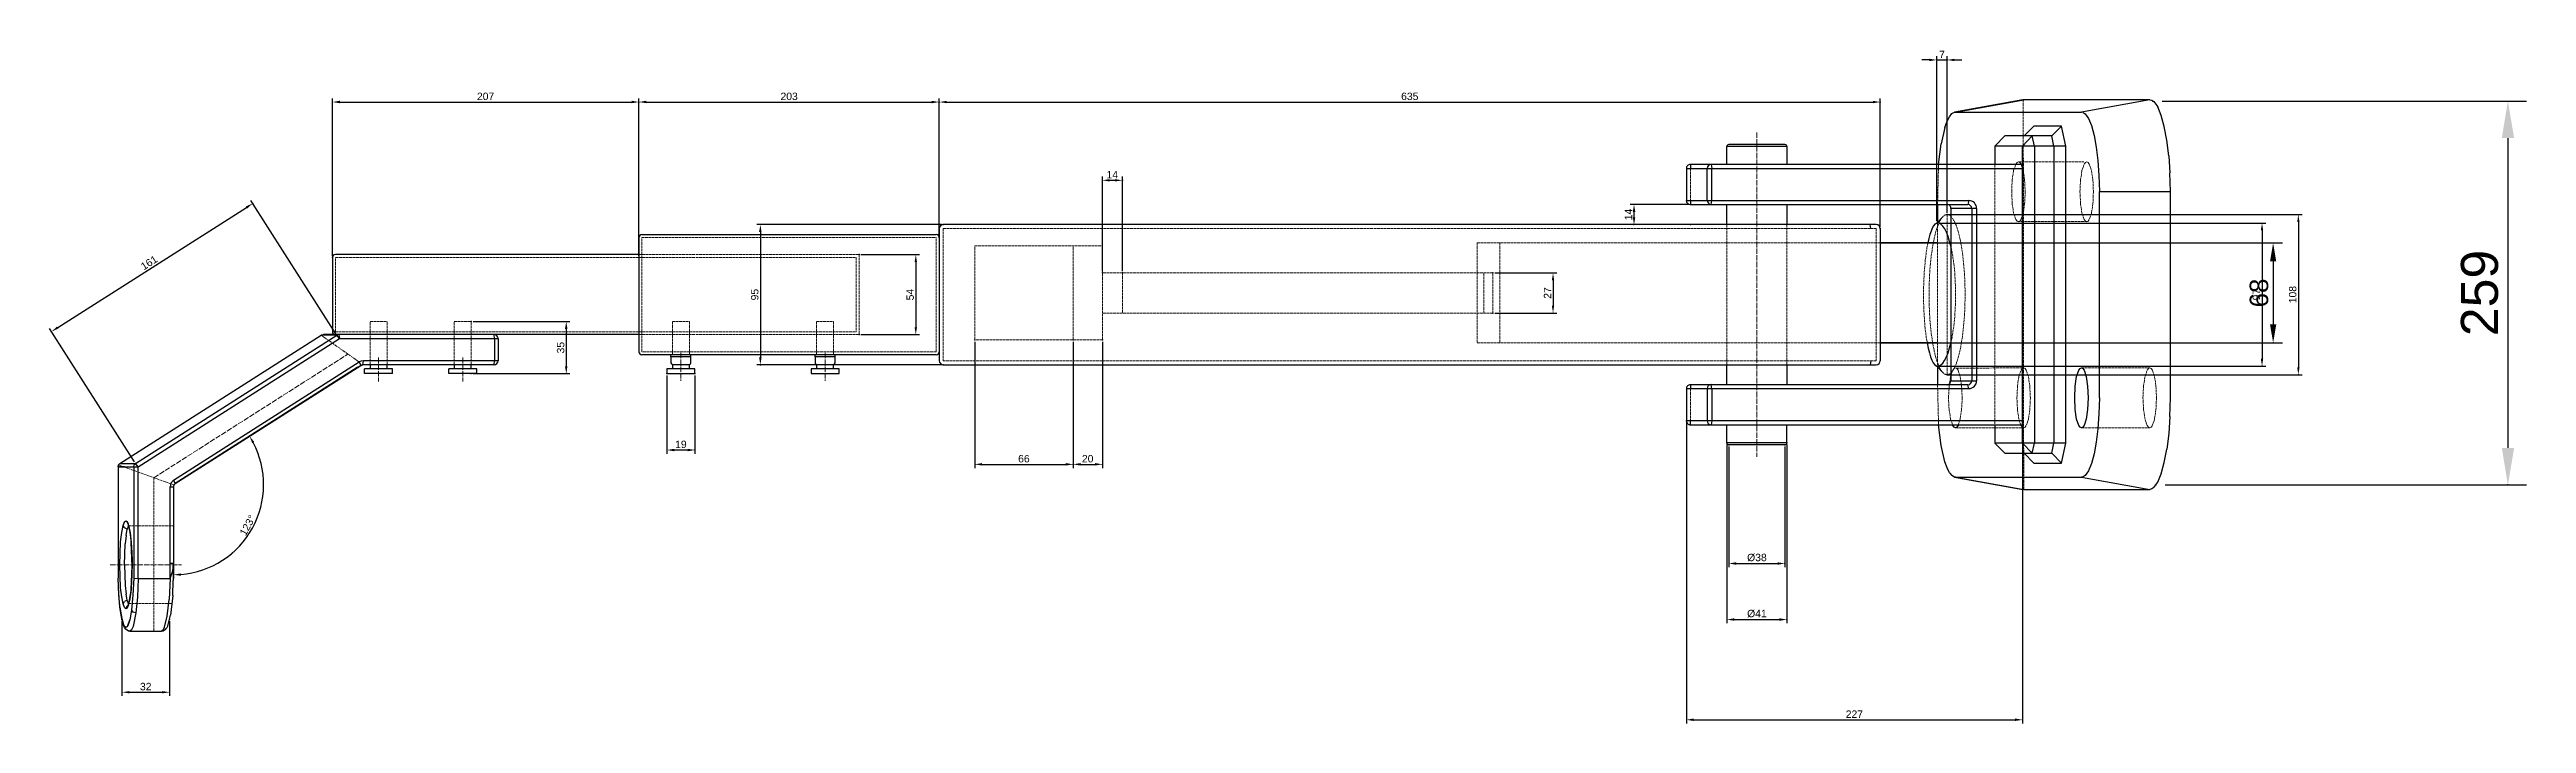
# Model space of a CAD drawing. Header units: millimetres. Extents: x -6198 to -2727, y 3560 to 4988.
# Drawn here: x -6198 to -4527, y 3560 to 4014 of the extents above; entities that cross this region are included whole.
import ezdxf

# ---------------------------------------------------------------- set-up
doc = ezdxf.new("R2010")
doc.units = ezdxf.units.MM
doc.header["$LTSCALE"] = 0.3
doc.linetypes.add('ACAD_ISO02W100', pattern=[15, 12, -3])
doc.linetypes.add('ACAD_ISO04W100', pattern=[30, 24, -3, 0, -3])
doc.layers.add('Ax', color=7, linetype='Continuous')
for name, color, linetype, lineweight in [('Cotas', 1, 'Continuous', 20), ('LCL', 7, 'Continuous', 25), ('LTCE', 7, 'ACAD_ISO02W100', 20), ('LTPE', 7, 'ACAD_ISO04W100', 20)]:
    doc.layers.add(name, color=color, linetype=linetype, lineweight=lineweight)
doc.styles.get("Standard").update_dxf_attribs({"font": 'arial.ttf'})
doc.dimstyles.new('ISO-25 Annotative', dxfattribs={"dimtxt": 2.5, "dimasz": 2.5, "dimexe": 1.25, "dimexo": 0.625, "dimtad": 1, "dimdec": 0, "dimtxsty": 'Standard', "dimcen": 2.5, "dimadec": 0, "dimazin": 0, "dimtfac": 1, "dimtdec": 0, "dimtmove": 0, "dimatfit": 3, "dimfxl": 1, "dimarcsym": 0})

# ---------------------------------------------------------------- blocks, each defined once
blk = doc.blocks.new('*D5')
at = {"layer": 'Ax', "color": 0, "ltscale": 0.5}
for p in [(-5800.3, 3979), (-6007, 3874.1), (-5800.3, 3874.1)]:
    blk.add_point(p, dxfattribs=at)
at = {"layer": 'Cotas', "color": 0, "lineweight": -2, "ltscale": 0.5}
for p, q in [((-6007, 3875.3), (-6007, 3981.5)), ((-6002, 3979), (-5805.3, 3979)), ((-5800.3, 3875.3), (-5800.3, 3981.5))]:
    blk.add_line(p, q, dxfattribs=at)
at = {"layer": 'Cotas', "color": 0, "ltscale": 0.5}
for points in [[(-6002, 3979.9), (-6002, 3978.2), (-6007, 3979)], [(-5805.3, 3979.9), (-5805.3, 3978.2), (-5800.3, 3979)]]:
    blk.add_solid(points, dxfattribs=at)
at = {"layer": 'Cotas', "color": 0, "ltscale": 0.5, "insert": (-5903.7, 3982.8), "char_height": 5, "attachment_point": 5}
blk.add_mtext('207', dxfattribs=at)
blk = doc.blocks.new('*D6')
at = {"layer": 'Ax', "color": 0, "ltscale": 0.5}
for p in [(-5597.8, 3979), (-5800.3, 3887.6), (-5597.8, 3887.6)]:
    blk.add_point(p, dxfattribs=at)
at = {"layer": 'Cotas', "color": 0, "lineweight": -2, "ltscale": 0.5}
for p, q in [((-5800.3, 3888.9), (-5800.3, 3981.5)), ((-5795.3, 3979), (-5602.8, 3979)), ((-5597.8, 3888.8), (-5597.8, 3981.5))]:
    blk.add_line(p, q, dxfattribs=at)
at = {"layer": 'Cotas', "color": 0, "ltscale": 0.5}
for points in [[(-5795.3, 3979.9), (-5795.3, 3978.2), (-5800.3, 3979)], [(-5602.8, 3979.8), (-5602.8, 3978.2), (-5597.8, 3979)]]:
    blk.add_solid(points, dxfattribs=at)
at = {"layer": 'Cotas', "color": 0, "ltscale": 0.5, "insert": (-5699, 3982.8), "char_height": 5, "attachment_point": 5, "rotation": 359.9893}
blk.add_mtext('203', dxfattribs=at)
blk = doc.blocks.new('*D19')
at = {"layer": 'Ax', "color": 0, "ltscale": 0.5}
for p in [(-5094, 3764), (-4867.3, 3764), (-4867.3, 3562.3)]:
    blk.add_point(p, dxfattribs=at)
at = {"layer": 'Cotas', "color": 0, "lineweight": -2, "ltscale": 0.5}
for p, q in [((-5094, 3762.8), (-5094, 3559.8)), ((-4867.3, 3762.8), (-4867.3, 3559.8)), ((-5089, 3562.3), (-4872.3, 3562.3))]:
    blk.add_line(p, q, dxfattribs=at)
at = {"layer": 'Cotas', "color": 0, "ltscale": 0.5}
for points in [[(-5089, 3563.2), (-5089, 3561.5), (-5094, 3562.3)], [(-4872.3, 3563.2), (-4872.3, 3561.5), (-4867.3, 3562.3)]]:
    blk.add_solid(points, dxfattribs=at)
at = {"layer": 'Cotas', "color": 0, "ltscale": 0.5, "insert": (-4980.7, 3566.1), "char_height": 5, "attachment_point": 5}
blk.add_mtext('227', dxfattribs=at)
blk = doc.blocks.new('*D20')
at = {"layer": 'Ax', "color": 0, "ltscale": 0.5}
for p in [(-4924.6, 3897.4), (-4925.1, 3800.8), (-4705.8, 3800.8)]:
    blk.add_point(p, dxfattribs=at)
at = {"layer": 'Cotas', "color": 0, "lineweight": -2, "ltscale": 0.5}
for p, q in [((-4923.4, 3897.4), (-4703.3, 3897.4)), ((-4705.8, 3892.4), (-4705.8, 3805.8)), ((-4923.8, 3800.8), (-4703.3, 3800.8))]:
    blk.add_line(p, q, dxfattribs=at)
at = {"layer": 'Cotas', "color": 0, "ltscale": 0.5}
for points in [[(-4706.6, 3892.4), (-4705, 3892.4), (-4705.8, 3897.4)], [(-4706.6, 3805.8), (-4705, 3805.8), (-4705.8, 3800.8)]]:
    blk.add_solid(points, dxfattribs=at)
at = {"layer": 'Cotas', "color": 0, "ltscale": 0.5, "insert": (-4709.6, 3849.1), "char_height": 5, "attachment_point": 5, "rotation": 90}
blk.add_mtext('97', dxfattribs=at)
blk = doc.blocks.new('*D21')
at = {"layer": 'Ax', "color": 0, "ltscale": 0.5}
for p in [(-4918.2, 3903.1), (-4918.2, 3795.1), (-4681.3, 3795.1)]:
    blk.add_point(p, dxfattribs=at)
at = {"layer": 'Cotas', "color": 0, "lineweight": -2, "ltscale": 0.5}
for p, q in [((-4917, 3903.1), (-4678.8, 3903.1)), ((-4681.3, 3898.1), (-4681.3, 3800.1)), ((-4917, 3795.1), (-4678.8, 3795.1))]:
    blk.add_line(p, q, dxfattribs=at)
at = {"layer": 'Cotas', "color": 0, "ltscale": 0.5}
for points in [[(-4682.1, 3898.1), (-4680.5, 3898.1), (-4681.3, 3903.1)], [(-4682.1, 3800.1), (-4680.5, 3800.1), (-4681.3, 3795.1)]]:
    blk.add_solid(points, dxfattribs=at)
at = {"layer": 'Cotas', "color": 0, "ltscale": 0.5, "insert": (-4685.1, 3849.1), "char_height": 5, "attachment_point": 5, "rotation": 90}
blk.add_mtext('108', dxfattribs=at)
blk = doc.blocks.new('*D24')
at = {"layer": 'Ax', "color": 0, "ltscale": 0.5}
for p in [(-5573.9, 3818.5), (-5507.5, 3818.5), (-5507.5, 3734.6)]:
    blk.add_point(p, dxfattribs=at)
at = {"layer": 'Cotas', "color": 0, "lineweight": -2, "ltscale": 0.5}
for p, q in [((-5573.9, 3817.3), (-5573.9, 3732.1)), ((-5507.5, 3817.3), (-5507.5, 3732.1)), ((-5568.9, 3734.6), (-5512.5, 3734.6))]:
    blk.add_line(p, q, dxfattribs=at)
at = {"layer": 'Cotas', "color": 0, "ltscale": 0.5}
for points in [[(-5568.9, 3735.5), (-5568.9, 3733.8), (-5573.9, 3734.6)], [(-5512.5, 3735.5), (-5512.5, 3733.8), (-5507.5, 3734.6)]]:
    blk.add_solid(points, dxfattribs=at)
at = {"layer": 'Cotas', "color": 0, "ltscale": 0.5, "insert": (-5540.7, 3738.4), "char_height": 5, "attachment_point": 5}
blk.add_mtext('66', dxfattribs=at)
blk = doc.blocks.new('*D25')
at = {"layer": 'Ax', "color": 0, "ltscale": 0.5}
for p in [(-5507.5, 3818.5), (-5487.8, 3818.5), (-5487.8, 3734.6)]:
    blk.add_point(p, dxfattribs=at)
at = {"layer": 'Cotas', "color": 0, "lineweight": -2, "ltscale": 0.5}
for p, q in [((-5507.5, 3817.3), (-5507.5, 3732.1)), ((-5487.8, 3817.3), (-5487.8, 3732.1)), ((-5502.5, 3734.6), (-5492.8, 3734.6))]:
    blk.add_line(p, q, dxfattribs=at)
at = {"layer": 'Cotas', "color": 0, "ltscale": 0.5}
for points in [[(-5502.5, 3735.5), (-5502.5, 3733.8), (-5507.5, 3734.6)], [(-5492.8, 3735.5), (-5492.8, 3733.8), (-5487.8, 3734.6)]]:
    blk.add_solid(points, dxfattribs=at)
at = {"layer": 'Cotas', "color": 0, "ltscale": 0.5, "insert": (-5497.7, 3738.4), "char_height": 5, "attachment_point": 5}
blk.add_mtext('20', dxfattribs=at)
blk = doc.blocks.new('*D26')
at = {"layer": 'Ax', "color": 0, "ltscale": 0.5}
for p in [(-5474.3, 3926.2), (-5487.8, 3863.7), (-5474.3, 3863.7)]:
    blk.add_point(p, dxfattribs=at)
at = {"layer": 'Cotas', "color": 0, "lineweight": -2, "ltscale": 0.5}
for p, q in [((-5487.8, 3865), (-5487.8, 3928.7)), ((-5482.8, 3926.2), (-5479.3, 3926.2)), ((-5474.3, 3865), (-5474.3, 3928.7))]:
    blk.add_line(p, q, dxfattribs=at)
at = {"layer": 'Cotas', "color": 0, "ltscale": 0.5}
for points in [[(-5482.8, 3927), (-5482.8, 3925.4), (-5487.8, 3926.2)], [(-5479.3, 3927), (-5479.3, 3925.4), (-5474.3, 3926.2)]]:
    blk.add_solid(points, dxfattribs=at)
at = {"layer": 'Cotas', "color": 0, "ltscale": 0.5, "insert": (-5481.1, 3930), "char_height": 5, "attachment_point": 5}
blk.add_mtext('14', dxfattribs=at)
blk = doc.blocks.new('*D27')
at = {"layer": 'Ax', "color": 0, "ltscale": 0.5}
for p in [(-5224.4, 3863.7), (-5224.4, 3836.7), (-5183.9, 3836.7)]:
    blk.add_point(p, dxfattribs=at)
at = {"layer": 'Cotas', "color": 0, "lineweight": -2, "ltscale": 0.5}
for p, q in [((-5223.2, 3863.7), (-5181.4, 3863.7)), ((-5183.9, 3858.7), (-5183.9, 3841.7)), ((-5223.2, 3836.7), (-5181.4, 3836.7))]:
    blk.add_line(p, q, dxfattribs=at)
at = {"layer": 'Cotas', "color": 0, "ltscale": 0.5}
for points in [[(-5184.7, 3858.7), (-5183.1, 3858.7), (-5183.9, 3863.7)], [(-5184.7, 3841.7), (-5183.1, 3841.7), (-5183.9, 3836.7)]]:
    blk.add_solid(points, dxfattribs=at)
at = {"layer": 'Cotas', "color": 0, "ltscale": 0.5, "insert": (-5187.6, 3850.2), "char_height": 5, "attachment_point": 5, "rotation": 90}
blk.add_mtext('27', dxfattribs=at)
blk = doc.blocks.new('*D28')
at = {"layer": 'Ax', "color": 0, "ltscale": 0.5}
for p in [(-5651.8, 3876.1), (-5651.8, 3822.1), (-5613.6, 3822.1)]:
    blk.add_point(p, dxfattribs=at)
at = {"layer": 'Cotas', "color": 0, "lineweight": -2, "ltscale": 0.5}
for p, q in [((-5650.6, 3876.1), (-5611.1, 3876.1)), ((-5613.6, 3871.1), (-5613.6, 3827.1)), ((-5650.6, 3822.1), (-5611.1, 3822.1))]:
    blk.add_line(p, q, dxfattribs=at)
at = {"layer": 'Cotas', "color": 0, "ltscale": 0.5}
for points in [[(-5614.4, 3871.1), (-5612.8, 3871.1), (-5613.6, 3876.1)], [(-5614.4, 3827.1), (-5612.8, 3827.1), (-5613.6, 3822.1)]]:
    blk.add_solid(points, dxfattribs=at)
at = {"layer": 'Cotas', "color": 0, "ltscale": 0.5, "insert": (-5617.4, 3849.1), "char_height": 5, "attachment_point": 5, "rotation": 90}
blk.add_mtext('54', dxfattribs=at)
blk = doc.blocks.new('*D31')
at = {"layer": 'Ax', "color": 0, "ltscale": 0.5}
for p in [(-4918.2, 4007.4), (-4925.1, 3897.4), (-4918.2, 3903.1)]:
    blk.add_point(p, dxfattribs=at)
at = {"layer": 'Cotas', "color": 0, "lineweight": -2, "ltscale": 0.5}
for p, q in [((-4925.1, 3898.6), (-4925.1, 4009.9)), ((-4918.2, 3904.3), (-4918.2, 4009.9)), ((-4930.1, 4007.4), (-4935.1, 4007.4)), ((-4925.1, 4007.4), (-4918.2, 4007.4)), ((-4913.2, 4007.4), (-4908.2, 4007.4))]:
    blk.add_line(p, q, dxfattribs=at)
at = {"layer": 'Cotas', "color": 0, "ltscale": 0.5}
for points in [[(-4930.1, 4008.2), (-4930.1, 4006.6), (-4925.1, 4007.4)], [(-4913.2, 4008.2), (-4913.2, 4006.6), (-4918.2, 4007.4)]]:
    blk.add_solid(points, dxfattribs=at)
at = {"layer": 'Cotas', "color": 0, "ltscale": 0.5, "insert": (-4921.6, 4011.1), "char_height": 5, "attachment_point": 5}
blk.add_mtext('7', dxfattribs=at)
blk = doc.blocks.new('*D34')
at = {"layer": 'Ax', "color": 0, "ltscale": 0.5}
for p in [(-5595.1, 3896.3), (-5718.4, 3801.8), (-5595.1, 3801.8)]:
    blk.add_point(p, dxfattribs=at)
at = {"layer": 'Cotas', "color": 0, "lineweight": -2, "ltscale": 0.5}
for p, q in [((-5596.3, 3896.3), (-5720.9, 3896.3)), ((-5718.4, 3891.3), (-5718.4, 3806.8)), ((-5596.3, 3801.8), (-5720.9, 3801.8))]:
    blk.add_line(p, q, dxfattribs=at)
at = {"layer": 'Cotas', "color": 0, "ltscale": 0.5}
for points in [[(-5719.3, 3891.3), (-5717.6, 3891.3), (-5718.4, 3896.3)], [(-5719.3, 3806.8), (-5717.6, 3806.8), (-5718.4, 3801.8)]]:
    blk.add_solid(points, dxfattribs=at)
at = {"layer": 'Cotas', "color": 0, "ltscale": 0.5, "insert": (-5722.2, 3849.1), "char_height": 5, "attachment_point": 5, "rotation": 90}
blk.add_mtext('95', dxfattribs=at)
blk = doc.blocks.new('*D35')
at = {"layer": 'Ax', "color": 0, "ltscale": 0.5}
for p in [(-4963.2, 3979), (-5597.8, 3893.7), (-4963.2, 3893.6)]:
    blk.add_point(p, dxfattribs=at)
at = {"layer": 'Cotas', "color": 0, "lineweight": -2, "ltscale": 0.5}
for p, q in [((-5597.8, 3895), (-5597.8, 3981.5)), ((-5592.8, 3979), (-4968.2, 3979)), ((-4963.2, 3894.9), (-4963.2, 3981.5))]:
    blk.add_line(p, q, dxfattribs=at)
at = {"layer": 'Cotas', "color": 0, "ltscale": 0.5}
for points in [[(-5592.8, 3979.8), (-5592.8, 3978.2), (-5597.8, 3979)], [(-4968.2, 3979.8), (-4968.2, 3978.2), (-4963.2, 3979)]]:
    blk.add_solid(points, dxfattribs=at)
at = {"layer": 'Cotas', "color": 0, "ltscale": 0.5, "insert": (-5280.5, 3982.8), "char_height": 5, "attachment_point": 5}
blk.add_mtext('635', dxfattribs=at)
blk = doc.blocks.new('*D36')
at = {"layer": 'Ax', "color": 0, "ltscale": 0.5}
for p in [(-5913.4, 3830.9), (-5913.4, 3795.8), (-5849.3, 3795.8)]:
    blk.add_point(p, dxfattribs=at)
at = {"layer": 'Cotas', "color": 0, "lineweight": -2, "ltscale": 0.5}
for p, q in [((-5912.2, 3830.9), (-5846.8, 3830.9)), ((-5849.3, 3825.9), (-5849.3, 3800.8)), ((-5912.2, 3795.8), (-5846.8, 3795.8))]:
    blk.add_line(p, q, dxfattribs=at)
at = {"layer": 'Cotas', "color": 0, "ltscale": 0.5}
for points in [[(-5850.2, 3825.9), (-5848.5, 3825.9), (-5849.3, 3830.9)], [(-5850.2, 3800.8), (-5848.5, 3800.8), (-5849.3, 3795.8)]]:
    blk.add_solid(points, dxfattribs=at)
at = {"layer": 'Cotas', "color": 0, "ltscale": 0.5, "insert": (-5853.1, 3813.3), "char_height": 5, "attachment_point": 5, "rotation": 90}
blk.add_mtext('35', dxfattribs=at)
blk = doc.blocks.new('*D37')
at = {"layer": 'Ax', "color": 0, "ltscale": 0.5}
for p in [(-5781.4, 3795.8), (-5762.5, 3795.8), (-5762.5, 3744.3)]:
    blk.add_point(p, dxfattribs=at)
at = {"layer": 'Cotas', "color": 0, "lineweight": -2, "ltscale": 0.5}
for p, q in [((-5781.4, 3794.5), (-5781.4, 3741.8)), ((-5762.5, 3794.5), (-5762.5, 3741.8)), ((-5776.4, 3744.3), (-5767.5, 3744.3))]:
    blk.add_line(p, q, dxfattribs=at)
at = {"layer": 'Cotas', "color": 0, "ltscale": 0.5}
for points in [[(-5776.4, 3745.1), (-5776.4, 3743.4), (-5781.4, 3744.3)], [(-5767.5, 3745.1), (-5767.5, 3743.4), (-5762.5, 3744.3)]]:
    blk.add_solid(points, dxfattribs=at)
at = {"layer": 'Cotas', "color": 0, "ltscale": 0.5, "insert": (-5772, 3748.1), "char_height": 5, "attachment_point": 5}
blk.add_mtext('19', dxfattribs=at)
blk = doc.blocks.new('*D40')
at = {"layer": 'Ax', "color": 0, "ltscale": 0.5}
for p in [(-6060.7, 3910.6), (-6004, 3821.7), (-6139.7, 3735.2)]:
    blk.add_point(p, dxfattribs=at)
at = {"layer": 'Cotas', "color": 0, "lineweight": -2, "ltscale": 0.5}
for p, q in [((-6004.7, 3822.7), (-6062.1, 3912.7)), ((-6192.2, 3826.9), (-6064.9, 3907.9)), ((-6140.4, 3736.3), (-6197.8, 3826.3))]:
    blk.add_line(p, q, dxfattribs=at)
at = {"layer": 'Cotas', "color": 0, "ltscale": 0.5}
for points in [[(-6065.4, 3908.6), (-6064.5, 3907.2), (-6060.7, 3910.6)], [(-6192.6, 3827.6), (-6191.8, 3826.2), (-6196.4, 3824.2)]]:
    blk.add_solid(points, dxfattribs=at)
at = {"layer": 'Cotas', "color": 0, "ltscale": 0.5, "insert": (-6130.6, 3870.6), "char_height": 5, "attachment_point": 5, "rotation": 32.5018}
blk.add_mtext('161', dxfattribs=at)
blk = doc.blocks.new('*D41')
at = {"layer": 'Ax', "color": 0, "ltscale": 0.5}
for p in [(-5987.9, 3801.4), (-6114.2, 3719.4), (-6113, 3721.7), (-6074.4, 3674.9), (-6114.2, 3667.8)]:
    blk.add_point(p, dxfattribs=at)
at = {"layer": 'Cotas', "color": 0, "lineweight": -2, "ltscale": 0.5}
blk.add_line((-6114.2, 3666.6), (-6114.2, 3657.6), dxfattribs=at)
blk.add_arc((-6114.2, 3720.9), 60.8, 274.7101, 27.7916, dxfattribs=at)
at = {"layer": 'Cotas', "color": 0, "ltscale": 0.5}
for points in [[(-6061.1, 3748.9), (-6059.7, 3749.7), (-6062.9, 3753.6)], [(-6109.2, 3659.5), (-6109.3, 3661.1), (-6114.2, 3660.1)]]:
    blk.add_solid(points, dxfattribs=at)
at = {"layer": 'Cotas', "color": 0, "ltscale": 0.5, "insert": (-6064.2, 3693.5), "char_height": 5, "attachment_point": 5, "rotation": 61.2509}
blk.add_mtext('123°', dxfattribs=at)
blk = doc.blocks.new('*D42')
at = {"layer": 'Ax', "color": 0, "ltscale": 0.5}
for p in [(-6148.9, 3630), (-6116.8, 3630.2), (-6116.8, 3580.9)]:
    blk.add_point(p, dxfattribs=at)
at = {"layer": 'Cotas', "color": 0, "lineweight": -2, "ltscale": 0.5}
for p, q in [((-6148.9, 3628.8), (-6148.9, 3578.4)), ((-6116.8, 3628.9), (-6116.8, 3578.4)), ((-6143.9, 3580.9), (-6121.8, 3580.9))]:
    blk.add_line(p, q, dxfattribs=at)
at = {"layer": 'Cotas', "color": 0, "ltscale": 0.5}
for points in [[(-6143.9, 3581.7), (-6143.9, 3580.1), (-6148.9, 3580.9)], [(-6121.8, 3581.7), (-6121.8, 3580.1), (-6116.8, 3580.9)]]:
    blk.add_solid(points, dxfattribs=at)
at = {"layer": 'Cotas', "color": 0, "ltscale": 0.5, "insert": (-6132.9, 3584.7), "char_height": 5, "attachment_point": 5}
blk.add_mtext('32', dxfattribs=at)
blk = doc.blocks.new('*D43')
at = {"layer": 'Ax', "color": 0, "ltscale": 0.5}
for p in [(-5091.3, 3909.9), (-5129.3, 3896.3), (-5091.3, 3896.3)]:
    blk.add_point(p, dxfattribs=at)
at = {"layer": 'Cotas', "color": 0, "lineweight": -2, "ltscale": 0.5}
for p, q in [((-5092.5, 3909.9), (-5131.8, 3909.9)), ((-5092.5, 3896.3), (-5131.8, 3896.3)), ((-5129.3, 3904.9), (-5129.3, 3901.3))]:
    blk.add_line(p, q, dxfattribs=at)
at = {"layer": 'Cotas', "color": 0, "ltscale": 0.5}
for points in [[(-5130.1, 3904.9), (-5128.4, 3904.9), (-5129.3, 3909.9)], [(-5130.1, 3901.3), (-5128.4, 3901.3), (-5129.3, 3896.3)]]:
    blk.add_solid(points, dxfattribs=at)
at = {"layer": 'Cotas', "color": 0, "ltscale": 0.5, "insert": (-5133, 3903.1), "char_height": 5, "attachment_point": 5, "rotation": 90}
blk.add_mtext('14', dxfattribs=at)
blk = doc.blocks.new('*D46')
at = {"layer": 'Ax', "color": 0, "ltscale": 0.5}
for p in [(-5066.7, 3749.2), (-5026.2, 3749.2), (-5026.2, 3629.9)]:
    blk.add_point(p, dxfattribs=at)
at = {"layer": 'Cotas', "color": 0, "lineweight": -2, "ltscale": 0.5}
for p, q in [((-5066.7, 3747.9), (-5066.7, 3627.4)), ((-5026.2, 3747.9), (-5026.2, 3627.4)), ((-5061.7, 3629.9), (-5031.2, 3629.9))]:
    blk.add_line(p, q, dxfattribs=at)
at = {"layer": 'Cotas', "color": 0, "ltscale": 0.5}
for points in [[(-5061.7, 3630.8), (-5061.7, 3629.1), (-5066.7, 3629.9)], [(-5031.2, 3630.8), (-5031.2, 3629.1), (-5026.2, 3629.9)]]:
    blk.add_solid(points, dxfattribs=at)
at = {"layer": 'Cotas', "color": 0, "ltscale": 0.5, "insert": (-5046.4, 3633.9), "char_height": 5, "attachment_point": 5}
blk.add_mtext('%%C41', dxfattribs=at)
blk = doc.blocks.new('*D47')
at = {"layer": 'Ax', "color": 0, "ltscale": 0.5}
for p in [(-5065.4, 3747.8), (-5027.5, 3747.8), (-5027.5, 3667.7)]:
    blk.add_point(p, dxfattribs=at)
at = {"layer": 'Cotas', "color": 0, "lineweight": -2, "ltscale": 0.5}
for p, q in [((-5065.4, 3746.6), (-5065.4, 3665.2)), ((-5027.5, 3746.6), (-5027.5, 3665.2)), ((-5060.4, 3667.7), (-5032.5, 3667.7))]:
    blk.add_line(p, q, dxfattribs=at)
at = {"layer": 'Cotas', "color": 0, "ltscale": 0.5}
for points in [[(-5060.4, 3668.6), (-5060.4, 3666.9), (-5065.4, 3667.7)], [(-5032.5, 3668.6), (-5032.5, 3666.9), (-5027.5, 3667.7)]]:
    blk.add_solid(points, dxfattribs=at)
at = {"layer": 'Cotas', "color": 0, "ltscale": 0.5, "insert": (-5046.4, 3671.7), "char_height": 5, "attachment_point": 5}
blk.add_mtext('%%C38', dxfattribs=at)
blk = doc.blocks.new('*D52')
at = {"layer": 'Ax', "color": 0, "ltscale": 0.5}
for p in [(-4965.9, 3884), (-4965.9, 3816.5), (-4698.3, 3816.5)]:
    blk.add_point(p, dxfattribs=at)
at = {"layer": 'Cotas', "color": 0, "lineweight": -2, "ltscale": 0.5}
for p, q in [((-4962.8, 3884), (-4692.1, 3884)), ((-4698.3, 3871.5), (-4698.3, 3829)), ((-4962.8, 3816.5), (-4692.1, 3816.5))]:
    blk.add_line(p, q, dxfattribs=at)
at = {"layer": 'Cotas', "color": 0, "ltscale": 0.5}
for points in [[(-4700.4, 3871.5), (-4696.2, 3871.5), (-4698.3, 3884)], [(-4700.4, 3829), (-4696.2, 3829), (-4698.3, 3816.5)]]:
    blk.add_solid(points, dxfattribs=at)
at = {"layer": 'Cotas', "color": 0, "ltscale": 0.5, "insert": (-4707.8, 3850.2), "char_height": 12.5, "attachment_point": 5, "rotation": 90}
blk.add_mtext('68', dxfattribs=at)
blk = doc.blocks.new('*D409')
at = {"layer": 'Ax', "color": 0, "ltscale": 0.5, "transparency": 16777216}
for p in [(-4779.4, 3979.7), (-4777.4, 3720.7), (-4540, 3720.7)]:
    blk.add_point(p, dxfattribs=at)
at = {"layer": 'Cotas', "color": 0, "lineweight": -2, "ltscale": 0.5, "transparency": 16777216}
for p, q in [((-4773.2, 3979.7), (-4527.5, 3979.7)), ((-4540, 3954.7), (-4540, 3745.7)), ((-4771.2, 3720.7), (-4527.5, 3720.7))]:
    blk.add_line(p, q, dxfattribs=at)
at = {"layer": 'Cotas', "color": 0, "ltscale": 0.5, "transparency": 16777216}
for points in [[(-4544.1, 3954.7), (-4535.8, 3954.7), (-4540, 3979.7)], [(-4544.1, 3745.7), (-4535.8, 3745.7), (-4540, 3720.7)]]:
    blk.add_solid(points, dxfattribs=at)
at = {"layer": 'Cotas', "color": 0, "ltscale": 0.5, "transparency": 16777216, "insert": (-4559, 3850.2), "char_height": 25, "attachment_point": 5, "rotation": 90}
blk.add_mtext('259', dxfattribs=at)

msp = doc.modelspace()

# ---------------------------------------------------------------- linework, layer by layer
at = {"layer": 'LCL'}
for p, q in [((-4867.1, 3980.5), (-4913.1, 3972.2)), ((-4912.6, 3972.2), (-4866.5, 3980.5)), ((-4866.5, 3980.5), (-4867.1, 3980.5)), ((-4781.5, 3980.5), (-4866.5, 3980.5)), ((-4781.5, 3980.5), (-4827.6, 3972.2)), ((-4781.5, 3980.5), (-4780.1, 3980.2)), ((-4780.1, 3980.2), (-4778.7, 3979.3)), ((-4778.7, 3979.3), (-4776.1, 3975.7)), ((-4773.7, 3970), (-4776.1, 3975.7)), ((-4919.7, 3961.8), (-4922.2, 3950.9)), ((-4919.7, 3961.8), (-4918.2, 3966)), ((-4918.2, 3966), (-4916.6, 3969.1)), ((-4916.6, 3969.1), (-4914.9, 3971.2)), ((-4914.9, 3971.2), (-4913.1, 3972.2)), ((-4913.1, 3972.2), (-4912.6, 3972.2)), ((-4912.6, 3972.2), (-4827.6, 3972.2)), ((-4859.6, 3962.8), (-4866.2, 3956.1)), ((-4841, 3962.8), (-4859.6, 3962.8)), ((-4847.6, 3956.1), (-4841, 3962.8)), ((-4838, 3949.3), (-4841, 3962.8)), ((-4826.3, 3971.9), (-4827.6, 3972.2)), ((-4826.3, 3971.9), (-4825.1, 3971.1)), ((-4825.1, 3971.1), (-4822.9, 3968)), ((-4822.9, 3968), (-4820.8, 3963.1)), ((-4820.8, 3963.1), (-4819.1, 3956.5)), ((-4771.7, 3962.4), (-4773.7, 3970)), ((-4770, 3953.3), (-4771.7, 3962.4)), ((-5066.7, 3936.9), (-5066.7, 3949)), ((-5026.2, 3949), (-5066.7, 3949)), ((-5027.5, 3950.4), (-5065.4, 3950.4)), ((-5026.2, 3949), (-5026.2, 3936.9)), ((-4923.9, 3936.9), (-4922.2, 3950.9)), ((-4879.3, 3956.1), (-4885.9, 3949.3)), ((-4885.9, 3949.3), (-4885.9, 3936.9)), ((-4838, 3949.3), (-4885.9, 3949.3)), ((-4847.6, 3956.1), (-4879.3, 3956.1)), ((-4860.8, 3956.1), (-4867.3, 3949.3)), ((-4867.3, 3748.8), (-4867.3, 3949.3)), ((-4859.2, 3949.3), (-4860.8, 3956.1)), ((-4859.2, 3949.3), (-4859.2, 3748.8)), ((-4846.1, 3949.3), (-4847.6, 3956.1)), ((-4846.1, 3949.3), (-4846.1, 3748.8)), ((-4838, 3748.8), (-4838, 3949.3)), ((-4819.1, 3956.5), (-4817.6, 3948.6)), ((-4817.6, 3948.6), (-4816.5, 3939.5)), ((-4768.7, 3942.8), (-4770, 3953.3)), ((-4768.7, 3942.8), (-4767.9, 3931.2)), ((-5094, 3934.2), (-5094, 3912.6)), ((-5094, 3934.2), (-4867.3, 3934.2)), ((-4867.3, 3936.9), (-5091.3, 3936.9)), ((-5080, 3912.6), (-5080, 3934.2)), ((-5077.3, 3936.9), (-5076.7, 3934.2)), ((-5076.7, 3912.6), (-5076.7, 3934.2)), ((-4816.5, 3939.5), (-4815.8, 3929.5)), ((-4815.8, 3929.5), (-4815.5, 3918.7)), ((-4767.6, 3918.7), (-4767.9, 3931.2)), ((-5094, 3912.6), (-4903.5, 3912.6)), ((-5091.3, 3909.9), (-4904.1, 3909.9)), ((-5077.3, 3909.9), (-5076.7, 3912.6)), ((-5066.7, 3896.3), (-5066.7, 3909.9)), ((-5026.2, 3909.9), (-5026.2, 3896.3)), ((-4924.6, 3909.9), (-4924.6, 3897.8)), ((-4903.5, 3912.6), (-4904.1, 3909.9)), ((-4815.5, 3918.7), (-4767.6, 3918.7)), ((-4815.5, 3779.5), (-4815.5, 3918.7)), ((-4767.6, 3779.5), (-4767.6, 3918.7)), ((-5597.8, 3893.6), (-5597.8, 3804.5)), ((-4965.9, 3896.3), (-5595.1, 3896.3)), ((-4969.5, 3893.6), (-4970.1, 3896.3)), ((-4963.2, 3893.6), (-4963.2, 3804.5)), ((-4925.1, 3897.4), (-4921, 3901.6)), ((-4925.1, 3897.4), (-4924.6, 3897.8)), ((-4924.6, 3897.8), (-4921, 3901.6)), ((-4918.2, 3903.1), (-4915.6, 3903.1)), ((-4915.6, 3907.1), (-4915.6, 3791)), ((-4898.3, 3907.1), (-4915.6, 3907.1)), ((-4901.5, 3907.1), (-4901.5, 3791)), ((-4898.3, 3907.1), (-4898.3, 3791)), ((-5800.3, 3876.1), (-6005, 3876.1)), ((-5800.3, 3887.6), (-5800.3, 3810.6)), ((-5798.3, 3889.6), (-5599.8, 3889.6)), ((-4924.6, 3884), (-4963.2, 3884)), ((-6007, 3874.1), (-6007, 3824.1)), ((-6150.3, 3735.2), (-6014.6, 3821.7)), ((-6139.7, 3735.2), (-6004, 3821.7)), ((-6137.9, 3732.9), (-6002.2, 3819.4)), ((-6014.6, 3821.7), (-6013.1, 3822.1)), ((-6004, 3821.7), (-6014.6, 3821.7)), ((-6014.6, 3821.7), (-6014.6, 3821.7)), ((-5800.3, 3822.1), (-6013.1, 3822.1)), ((-6002.6, 3822.1), (-6004, 3821.7)), ((-6002.2, 3819.4), (-6004, 3821.7)), ((-6002.6, 3822.1), (-6002.2, 3819.4)), ((-6002.2, 3819.4), (-5895.3, 3819.4)), ((-5897.6, 3819.4), (-5898, 3822.1)), ((-5897.6, 3819.4), (-5897.6, 3804.5)), ((-5895.3, 3819.4), (-5895.3, 3804.5)), ((-5798.3, 3808.6), (-5599.8, 3808.6)), ((-4924.6, 3816.5), (-4963.2, 3816.5)), ((-6114.1, 3724), (-5989, 3803.7)), ((-6113, 3721.7), (-5987.9, 3801.4)), ((-6113, 3721.7), (-5987.9, 3801.4)), ((-5990.3, 3799.9), (-6113, 3721.7)), ((-5989.8, 3800.2), (-5990.3, 3799.9)), ((-5987.9, 3801.4), (-5989.8, 3800.2)), ((-5987.6, 3804.3), (-5989, 3803.7)), ((-5989, 3803.7), (-5987.9, 3801.4)), ((-5989, 3803.7), (-5987.9, 3801.4)), ((-5986.5, 3801.8), (-5987.9, 3801.4)), ((-5987.9, 3801.4), (-5986.5, 3801.8)), ((-5987.9, 3801.4), (-5987.9, 3801.4)), ((-5987.9, 3801.4), (-5987.9, 3801.4)), ((-5986.1, 3804.5), (-5987.6, 3804.3)), ((-5986.5, 3801.8), (-5986.1, 3804.5)), ((-5898, 3801.8), (-5986.5, 3801.8)), ((-5895.3, 3804.5), (-5986.1, 3804.5)), ((-5985.3, 3795.8), (-5985.3, 3799.1)), ((-5966.4, 3799.1), (-5985.3, 3799.1)), ((-5966.4, 3795.8), (-5985.3, 3795.8)), ((-5981.6, 3801.8), (-5981.6, 3799.1)), ((-5970.1, 3799.1), (-5970.1, 3801.8)), ((-5966.4, 3795.8), (-5966.4, 3799.1)), ((-5940.1, 3801.8), (-5940.1, 3801.8)), ((-5928.6, 3795.8), (-5928.6, 3799.1)), ((-5909.7, 3799.1), (-5928.6, 3799.1)), ((-5909.7, 3795.8), (-5928.6, 3795.8)), ((-5924.9, 3801.8), (-5924.9, 3799.1)), ((-5913.4, 3799.1), (-5913.4, 3801.8)), ((-5909.7, 3795.8), (-5909.7, 3799.1)), ((-5898, 3801.8), (-5897.6, 3804.5)), ((-5781.4, 3799.1), (-5781.4, 3795.8)), ((-5762.5, 3799.1), (-5781.4, 3799.1)), ((-5781.4, 3795.8), (-5762.5, 3795.8)), ((-5778.7, 3807.2), (-5778.7, 3803.2)), ((-5765.2, 3807.2), (-5778.7, 3807.2)), ((-5777.7, 3801.8), (-5777.7, 3799.1)), ((-5766.2, 3801.8), (-5777.7, 3801.8)), ((-5766.2, 3799.1), (-5766.2, 3801.8)), ((-5765.2, 3803.2), (-5765.2, 3807.2)), ((-5762.5, 3795.8), (-5762.5, 3799.1)), ((-5684.2, 3799.1), (-5684.2, 3795.8)), ((-5665.3, 3799.1), (-5684.2, 3799.1)), ((-5684.2, 3795.8), (-5665.3, 3795.8)), ((-5681.5, 3807.2), (-5681.5, 3803.2)), ((-5668, 3807.2), (-5681.5, 3807.2)), ((-5680.5, 3801.8), (-5680.5, 3799.1)), ((-5669, 3801.8), (-5680.5, 3801.8)), ((-5669, 3799.1), (-5669, 3801.8)), ((-5668, 3803.2), (-5668, 3807.2)), ((-5665.3, 3795.8), (-5665.3, 3799.1)), ((-5595.1, 3801.8), (-4965.9, 3801.8)), ((-5066.7, 3788.3), (-5066.7, 3801.8)), ((-5026.2, 3801.8), (-5026.2, 3788.3)), ((-4969.5, 3804.5), (-4970.1, 3801.8)), ((-4925.1, 3800.8), (-4921, 3796.5)), ((-4924.6, 3800.3), (-4921, 3796.5)), ((-4924.6, 3800.3), (-4924.6, 3788.3)), ((-4918.2, 3795.1), (-4915.6, 3795.1)), ((-4831.8, 3787.3), (-4830.8, 3793.8)), ((-4830.8, 3793.8), (-4829.3, 3798.1)), ((-4829.3, 3798.1), (-4828.5, 3799.3)), ((-4828.5, 3799.3), (-4827.6, 3799.7)), ((-4827.6, 3799.7), (-4826.6, 3799.3)), ((-4826.6, 3799.3), (-4825.8, 3798.1)), ((-4825.8, 3798.1), (-4824.3, 3793.8)), ((-4824.3, 3793.8), (-4823.4, 3787.3)), ((-5094, 3785.6), (-5094, 3764)), ((-4903.5, 3785.6), (-5094, 3785.6)), ((-4904.1, 3788.3), (-5091.3, 3788.3)), ((-5080, 3785.6), (-5080, 3764)), ((-5076.7, 3785.6), (-5077.3, 3788.3)), ((-5076.7, 3785.6), (-5076.7, 3764)), ((-4915.6, 3791), (-4898.3, 3791)), ((-4903.5, 3785.6), (-4904.1, 3788.3)), ((-4832.1, 3779.5), (-4831.8, 3787.3)), ((-4831.8, 3771.6), (-4832.1, 3779.5)), ((-4823.4, 3787.3), (-4823, 3779.5)), ((-4823, 3779.5), (-4823.4, 3771.6)), ((-4815.5, 3779.5), (-4815.8, 3768.7)), ((-4767.9, 3767), (-4767.6, 3779.5)), ((-4867.3, 3764), (-5094, 3764)), ((-5091.3, 3761.3), (-4867.3, 3761.3)), ((-5076.7, 3764), (-5077.3, 3761.3)), ((-5066.7, 3749.2), (-5066.7, 3761.3)), ((-5026.2, 3749.2), (-5026.2, 3761.3)), ((-4922.2, 3747.3), (-4923.9, 3761.3)), ((-4885.9, 3761.3), (-4885.9, 3748.8)), ((-4830.8, 3765.1), (-4831.8, 3771.6)), ((-4829.3, 3760.8), (-4830.8, 3765.1)), ((-4828.5, 3759.6), (-4829.3, 3760.8)), ((-4827.6, 3759.2), (-4828.5, 3759.6)), ((-4826.6, 3759.6), (-4827.6, 3759.2)), ((-4825.8, 3760.8), (-4826.6, 3759.6)), ((-4824.3, 3765.1), (-4825.8, 3760.8)), ((-4823.4, 3771.6), (-4824.3, 3765.1)), ((-4816.5, 3758.6), (-4817.6, 3749.6)), ((-4815.8, 3768.7), (-4816.5, 3758.6)), ((-4767.9, 3767), (-4768.7, 3755.4)), ((-5026.2, 3749.2), (-5066.7, 3749.2)), ((-5027.5, 3747.8), (-5065.4, 3747.8)), ((-4919.7, 3736.3), (-4922.2, 3747.3)), ((-4885.9, 3748.8), (-4879.3, 3742.1)), ((-4838, 3748.8), (-4885.9, 3748.8)), ((-4879.3, 3742.1), (-4847.6, 3742.1)), ((-4860.8, 3742.1), (-4867.3, 3748.8)), ((-4866.2, 3742.1), (-4859.6, 3735.3)), ((-4860.8, 3742.1), (-4859.2, 3748.8)), ((-4847.6, 3742.1), (-4846.1, 3748.8)), ((-4841, 3735.3), (-4847.6, 3742.1)), ((-4841, 3735.3), (-4838, 3748.8)), ((-4819.1, 3741.6), (-4820.8, 3735.1)), ((-4817.6, 3749.6), (-4819.1, 3741.6)), ((-4771.7, 3735.8), (-4770, 3744.9)), ((-4768.7, 3755.4), (-4770, 3744.9)), ((-6151.2, 3734.2), (-6151.5, 3732.9)), ((-6151.5, 3732.9), (-6151.2, 3734.2)), ((-6151.5, 3732.9), (-6151.5, 3657.9)), ((-6151.5, 3732.9), (-6137.9, 3732.9)), ((-6151.5, 3732.9), (-6151.5, 3657.9)), ((-6150.3, 3735.2), (-6151.2, 3734.2)), ((-6151.2, 3734.2), (-6150.3, 3735.2)), ((-6147.2, 3732.9), (-6150.5, 3732.9)), ((-6150.3, 3735.2), (-6139.7, 3735.2)), ((-6150.3, 3735.2), (-6150.3, 3735.2)), ((-6141, 3732.9), (-6140.7, 3734.2)), ((-6141, 3732.9), (-6141, 3657.9)), ((-6140.7, 3734.2), (-6139.7, 3735.2)), ((-6137.9, 3732.9), (-6139.7, 3735.2)), ((-6137.9, 3657.9), (-6137.9, 3732.9)), ((-4918.2, 3732.2), (-4919.7, 3736.3)), ((-4916.6, 3729), (-4918.2, 3732.2)), ((-4916.6, 3729), (-4914.9, 3727)), ((-4913.1, 3726), (-4914.9, 3727)), ((-4913.1, 3726), (-4867.1, 3717.7)), ((-4912.6, 3726), (-4913.1, 3726)), ((-4912.6, 3726), (-4827.6, 3726)), ((-4912.6, 3726), (-4866.5, 3717.7)), ((-4859.6, 3735.3), (-4841, 3735.3)), ((-4826.3, 3726.3), (-4827.6, 3726)), ((-4827.6, 3726), (-4781.5, 3717.7)), ((-4825.1, 3727.1), (-4826.3, 3726.3)), ((-4822.9, 3730.2), (-4825.1, 3727.1)), ((-4820.8, 3735.1), (-4822.9, 3730.2)), ((-4776.1, 3722.5), (-4773.7, 3728.2)), ((-4773.7, 3728.2), (-4771.7, 3735.8)), ((-6115.9, 3722), (-6116.5, 3719.4)), ((-6116.5, 3657.9), (-6116.5, 3719.4)), ((-6116.5, 3719.4), (-6114.2, 3719.4)), ((-6114.1, 3724), (-6115.9, 3722)), ((-6113.8, 3721), (-6114.2, 3719.9)), ((-6113.9, 3720.7), (-6114.2, 3719.4)), ((-6113.9, 3720.7), (-6114.2, 3719.4)), ((-6114.2, 3719.9), (-6114.2, 3719.4)), ((-6114.2, 3719.4), (-6114.2, 3667.8)), ((-6114.2, 3719.4), (-6114.2, 3667.8)), ((-6113, 3721.7), (-6114.1, 3724)), ((-6114.1, 3724), (-6113, 3721.7)), ((-6113.9, 3720.7), (-6113, 3721.7)), ((-6113, 3721.7), (-6113.9, 3720.7)), ((-6113.8, 3721), (-6113, 3721.7)), ((-6113, 3721.7), (-6113, 3721.7)), ((-6113, 3721.7), (-6113, 3721.7)), ((-4866.5, 3717.7), (-4867.1, 3717.7)), ((-4866.5, 3717.7), (-4781.5, 3717.7)), ((-4780.1, 3718), (-4781.5, 3717.7)), ((-4778.7, 3718.9), (-4780.1, 3718)), ((-4778.7, 3718.9), (-4776.1, 3722.5)), ((-6149.1, 3688.7), (-6148.1, 3693.4)), ((-6148.1, 3693.4), (-6147.2, 3695.8)), ((-6148.1, 3693.4), (-6147.3, 3695.7)), ((-6147.2, 3691.7), (-6148.1, 3693.4)), ((-6147.3, 3695.7), (-6146.4, 3696.6)), ((-6147.2, 3695.8), (-6146.2, 3696.6)), ((-6145.3, 3691), (-6147.2, 3691.7)), ((-6146.4, 3696.6), (-6145.5, 3696.1)), ((-6146.2, 3696.6), (-6145.3, 3695.8)), ((-6145.5, 3696.1), (-6144.6, 3694.2)), ((-6145.3, 3695.8), (-6144.4, 3693.4)), ((-6144.4, 3693.2), (-6145.3, 3691)), ((-6144.8, 3694.3), (-6145, 3694.5)), ((-6145, 3694.5), (-6144.8, 3694.1)), ((-6144.6, 3694.2), (-6144.8, 3694.3)), ((-6144.8, 3694.1), (-6144.4, 3693.2)), ((-6144.8, 3694.1), (-6144.3, 3692.7)), ((-6144.4, 3693.4), (-6144.6, 3694.2)), ((-6144.4, 3693.4), (-6143.4, 3688.5)), ((-6144.4, 3693.4), (-6143.3, 3687.4)), ((-6144.3, 3692.7), (-6144.4, 3693.4)), ((-6144.4, 3693.2), (-6144.3, 3692.7)), ((-6144.3, 3692.7), (-6143.4, 3688.1)), ((-6150.4, 3666.9), (-6149.8, 3682.4)), ((-6149.8, 3682.4), (-6149.1, 3688.7)), ((-6147.3, 3666.9), (-6146.8, 3681)), ((-6146.1, 3686.7), (-6146.8, 3681)), ((-6146.1, 3686.7), (-6145.3, 3691)), ((-6143.4, 3688.5), (-6142.7, 3682)), ((-6143.4, 3688.1), (-6142.7, 3681.6)), ((-6143.3, 3687.4), (-6142.5, 3679.3)), ((-6142.1, 3665.9), (-6142.7, 3682)), ((-6142.7, 3681.6), (-6142.1, 3666.4)), ((-6142.5, 3679.3), (-6142.1, 3669.9)), ((-6151.5, 3657.8), (-6151.5, 3657.9)), ((-6151.5, 3657.9), (-6151.5, 3657.9)), ((-6151.5, 3657.9), (-6151.5, 3657.9)), ((-6151.1, 3647.6), (-6151.5, 3657.9)), ((-6149.8, 3651.4), (-6150.4, 3666.9)), ((-6147.3, 3666.9), (-6146.8, 3652.8)), ((-6142.8, 3650.2), (-6142.1, 3665.9)), ((-6142.2, 3660), (-6142.8, 3650.8)), ((-6142.1, 3666.4), (-6142.4, 3657.4)), ((-6142.1, 3669.9), (-6142.2, 3660)), ((-6141, 3657.9), (-6141.5, 3646.3)), ((-6141, 3657.9), (-6137.9, 3657.6)), ((-6137.9, 3657.9), (-6137.9, 3657.6)), ((-6114.2, 3667.8), (-6116.5, 3667.8)), ((-6116.5, 3657.6), (-6114.7, 3662.8)), ((-6116.5, 3657.9), (-6116.5, 3657.6)), ((-6114.7, 3662.8), (-6114.2, 3667)), ((-6114.2, 3667), (-6114.3, 3656.3)), ((-6114.2, 3667.1), (-6114.2, 3667.8)), ((-6114.2, 3667.8), (-6114.2, 3667.8)), ((-6114.2, 3667.1), (-6114.2, 3667.8)), ((-6114.2, 3667), (-6114.2, 3667.1)), ((-6114.2, 3667), (-6114.2, 3667)), ((-6151.5, 3657.9), (-6151.5, 3657.8)), ((-6151.1, 3646.7), (-6151.5, 3657.9)), ((-6151.1, 3647.5), (-6151.5, 3657.8)), ((-6150.3, 3638.6), (-6151.1, 3647.6)), ((-6150.3, 3638.6), (-6151.1, 3647.5)), ((-6150.2, 3637), (-6151.1, 3646.7)), ((-6149.1, 3645.2), (-6149.8, 3651.4)), ((-6148.1, 3640.5), (-6149.1, 3645.2)), ((-6148.1, 3640.5), (-6147.2, 3642.2)), ((-6145.3, 3642.9), (-6147.2, 3642.2)), ((-6146.8, 3652.8), (-6146.1, 3647.1)), ((-6145.3, 3642.9), (-6146.1, 3647.1)), ((-6144.4, 3640.6), (-6145.3, 3642.9)), ((-6143.7, 3643.6), (-6144.9, 3638.9)), ((-6144.6, 3639.6), (-6143.6, 3644)), ((-6143.8, 3643.2), (-6144.6, 3640.2)), ((-6143, 3649.3), (-6144.4, 3640.6)), ((-6143, 3649.3), (-6143.8, 3643.2)), ((-6142.8, 3650.8), (-6143.7, 3643.6)), ((-6142.8, 3650.2), (-6143.6, 3644)), ((-6142.4, 3657.4), (-6143, 3649.3)), ((-6141.5, 3646.3), (-6142.4, 3636.3)), ((-6138.5, 3645.1), (-6139.5, 3634.4)), ((-6137.9, 3657.6), (-6138.5, 3645.1)), ((-6137.9, 3657.6), (-6116.5, 3657.6)), ((-6118.4, 3632.2), (-6117.2, 3643.5)), ((-6116.5, 3657.6), (-6117.2, 3643.5)), ((-6114.7, 3646.2), (-6116.2, 3632.8)), ((-6114.7, 3646.2), (-6114.3, 3656.3)), ((-6150.3, 3638.6), (-6149.3, 3631.5)), ((-6149.3, 3631.5), (-6150.3, 3638.6)), ((-6150.2, 3637), (-6148.8, 3629.2)), ((-6149.3, 3631.5), (-6147.9, 3626.7)), ((-6147.9, 3626.7), (-6149.3, 3631.5)), ((-6148.8, 3629.2), (-6147.8, 3625.9)), ((-6147.2, 3638), (-6148.1, 3640.5)), ((-6147.2, 3625.4), (-6147.9, 3626.7)), ((-6147.2, 3625.4), (-6147.9, 3626.7)), ((-6147.3, 3624.6), (-6147.8, 3625.9)), ((-6146.4, 3623.4), (-6147.3, 3624.6)), ((-6146.3, 3637.2), (-6147.2, 3638)), ((-6147.2, 3625.4), (-6146.4, 3624.8)), ((-6146.5, 3624.8), (-6147.2, 3625.4)), ((-6145.7, 3625), (-6146.5, 3624.8)), ((-6146.4, 3624.8), (-6145.7, 3625)), ((-6145.9, 3638.6), (-6146.3, 3637.2)), ((-6145.4, 3637.8), (-6146.3, 3637.2)), ((-6145.5, 3637.6), (-6146.3, 3637.2)), ((-6144.8, 3639.6), (-6145.9, 3638.6)), ((-6145, 3625.9), (-6145.7, 3625)), ((-6145, 3625.8), (-6145.7, 3625)), ((-6144.9, 3638.9), (-6145.5, 3637.6)), ((-6144.6, 3639.6), (-6145.4, 3637.8)), ((-6144.6, 3640.2), (-6145, 3639.3)), ((-6144.8, 3639.6), (-6145, 3639.3)), ((-6145, 3639.3), (-6144.8, 3639.5)), ((-6145, 3625.9), (-6143.6, 3629.8)), ((-6143.6, 3629.7), (-6145, 3625.8)), ((-6144.6, 3640.2), (-6144.8, 3639.6)), ((-6144.8, 3639.5), (-6144.6, 3639.6)), ((-6144.4, 3640.6), (-6144.6, 3640.2)), ((-6142.4, 3636.3), (-6143.6, 3629.8)), ((-6142.4, 3636.3), (-6143.6, 3629.7)), ((-6142.4, 3636.3), (-6141.5, 3635)), ((-6141.4, 3625.3), (-6142.4, 3622.9)), ((-6139.5, 3634.4), (-6141.5, 3635)), ((-6139.5, 3634.4), (-6141.4, 3625.3)), ((-6121.1, 3622.8), (-6120.2, 3624.8)), ((-6120.2, 3624.8), (-6118.4, 3632.2)), ((-6118, 3625.8), (-6118.7, 3624.3)), ((-6118, 3625.8), (-6116.2, 3632.8)), ((-6144.6, 3622.2), (-6146.4, 3623.4)), ((-6143.6, 3622.1), (-6144.6, 3622.2)), ((-6142.4, 3622.9), (-6143.6, 3622.1)), ((-6143.6, 3622.1), (-6122.2, 3622.1)), ((-6121.1, 3622.8), (-6122.2, 3622.1)), ((-6121.2, 3622.2), (-6122.2, 3622.1)), ((-6119.8, 3622.9), (-6121.2, 3622.2)), ((-6119.8, 3622.9), (-6118.7, 3624.3))]:
    msp.add_line(p, q, dxfattribs=at)
at = {"layer": 'LCL', "ltscale": 0.3}
for p, q in [((-5091.3, 3936.9), (-5091.3, 3934.2)), ((-5091.3, 3934.2), (-5091.3, 3934.2)), ((-5091.3, 3912.6), (-5091.3, 3909.9))]:
    msp.add_line(p, q, dxfattribs=at)
at = {"layer": 'LCL', "ltscale": 0.5}
for p, q in [((-5778.7, 3807.2), (-5778.7, 3808.6)), ((-5765.2, 3807.2), (-5765.2, 3808.6)), ((-5681.5, 3807.2), (-5681.5, 3808.6)), ((-5668, 3807.2), (-5668, 3808.6)), ((-5091.3, 3788.3), (-5091.3, 3785.6)), ((-5091.3, 3761.3), (-5091.3, 3764)), ((-4914.4, 3760.8), (-4914.5, 3761.3)), ((-4913.5, 3759.6), (-4914.4, 3760.8)), ((-4912.6, 3759.2), (-4913.5, 3759.6)), ((-4911.7, 3759.6), (-4912.6, 3759.2)), ((-4910.8, 3760.8), (-4911.7, 3759.6)), ((-4910.8, 3760.8), (-4910.6, 3761.3))]:
    msp.add_line(p, q, dxfattribs=at)
at = {"layer": 'LCL', "ltscale": 0.3}
for centre, radius, start, end in [((-5065.4, 3949), 1.35, 89.9475, 180.0525), ((-5027.5, 3949), 1.35, 0.0209, 89.9791), ((-5091.3, 3934.2), 2.7, 89.9842, 180.0158), ((-5077.3, 3934.2), 2.67, 90.7723, 180.7369), ((-5091.2, 3912.7), 2.84, 182.7303, 267.2697), ((-5077.1, 3912.7), 2.81, 182.1869, 266.3039), ((-4918.1, 3907.3), 2.55, 356.7364, 90.2658), ((-4904.2, 3907.2), 2.67, 359.3123, 89.2372), ((-4903.6, 3907.2), 5.33, 359.2692, 89.251), ((-5595.1, 3893.6), 2.7, 90.0209, 179.9791), ((-4965.9, 3893.6), 2.7, 0.0209, 89.9791), ((-6005, 3874.1), 2.03, 90.0209, 179.9791), ((-5798.3, 3887.6), 2.03, 90.0209, 179.9791), ((-5599.8, 3887.6), 2.03, 0.0209, 89.9791), ((-6005, 3824.1), 2.03, 180.0209, 269.9791), ((-5798.3, 3810.6), 2.03, 180.0209, 269.9791), ((-5599.8, 3810.6), 2.03, 270.0209, 359.9791), ((-5777.1, 3803.3), 1.59, 184.8564, 248.8834), ((-5766.8, 3803.3), 1.59, 291.1166, 355.1436), ((-5679.9, 3803.3), 1.59, 184.8564, 248.8834), ((-5669.6, 3803.3), 1.59, 291.1166, 355.1436), ((-5595.1, 3804.5), 2.7, 180.0209, 269.9791), ((-4965.9, 3804.5), 2.7, 270.0209, 359.9791), ((-5091.3, 3785.6), 2.7, 89.9842, 180.0158), ((-4918.3, 3791), 2.7, 272.9756, 0.0223), ((-4904.2, 3791), 2.67, 270.7628, 0.6877), ((-4903.6, 3791), 5.33, 270.749, 0.7308), ((-5091.3, 3764), 2.7, 179.9842, 270.0158), ((-5065.4, 3749.2), 1.35, 179.9475, 270.0525), ((-5027.5, 3749.2), 1.35, 270.0209, 359.9791)]:
    msp.add_arc(centre, radius, start, end, dxfattribs=at)
at = {"layer": 'LCL', "ltscale": 0.5}
for centre, radius, start, end in [((-5898, 3819.4), 2.7, 0.0209, 89.9791), ((-5898, 3804.5), 2.7, 270.0209, 359.9791), ((-5077.3, 3785.7), 2.67, 90.7723, 180.7369), ((-5077.3, 3764), 2.67, 179.2631, 269.2277)]:
    msp.add_arc(centre, radius, start, end, dxfattribs=at)
for ratio, start_param, end_param in [(0.195532, 0, 0.764166), (0.251402, 5.4372, 6.316697), (0.195532, 2.31135, 3.143686), (0.251402, 3.107475, 3.987016)]:
    msp.add_ellipse((-4924.6, 3849.1), major_axis=(0, 48.3), ratio=ratio, start_param=start_param, end_param=end_param, dxfattribs=at)
at = {"layer": 'LTCE', "ltscale": 0.5}
for p, q in [((-4866.8, 3980.5), (-4866.5, 3717.7)), ((-5091.3, 3934.2), (-5091.3, 3912.6)), ((-4924.6, 3909.9), (-4923.9, 3936.9)), ((-4885.9, 3936.9), (-4885.9, 3761.3)), ((-4870.1, 3938.7), (-4825.9, 3938.7)), ((-5595.1, 3893.6), (-5595.1, 3804.5)), ((-5595.1, 3893.6), (-4965.9, 3893.6)), ((-5066.7, 3896.3), (-5066.7, 3801.8)), ((-5026.2, 3896.3), (-5026.2, 3801.8)), ((-4965.9, 3893.6), (-4965.9, 3804.5)), ((-4924.6, 3897.8), (-4924.6, 3800.3)), ((-4918.2, 3903.1), (-4918.2, 3795.1)), ((-4870.5, 3898.4), (-4823.7, 3898.4)), ((-5800.3, 3876.1), (-5651.8, 3876.1)), ((-5798.3, 3887.6), (-5599.8, 3887.6)), ((-5798.3, 3810.6), (-5798.3, 3887.6)), ((-5651.8, 3876.1), (-5651.8, 3822.1)), ((-5599.8, 3810.6), (-5599.8, 3887.6)), ((-5573.9, 3818.5), (-5573.9, 3882)), ((-5573.9, 3882), (-5487.8, 3882)), ((-5507.5, 3818.5), (-5507.5, 3882)), ((-5487.8, 3818.5), (-5487.8, 3882)), ((-5219.8, 3884), (-5235, 3884)), ((-5235, 3884), (-5235, 3816.5)), ((-4963.2, 3884), (-5219.8, 3884)), ((-5219.8, 3884), (-5219.8, 3816.5)), ((-5800.3, 3874.1), (-6005, 3874.1)), ((-6005, 3824.1), (-6005, 3874.1)), ((-5800.3, 3874.1), (-5653.8, 3874.1)), ((-5653.8, 3874.1), (-5653.8, 3824.1)), ((-5224.4, 3863.7), (-5487.8, 3863.7)), ((-5474.3, 3863.7), (-5474.3, 3836.7)), ((-5230.6, 3836.7), (-5230.6, 3863.7)), ((-5224.4, 3836.7), (-5224.4, 3863.7)), ((-5981.6, 3801.8), (-5981.6, 3830.9)), ((-5981.6, 3830.9), (-5970.1, 3830.9)), ((-5970.1, 3801.8), (-5970.1, 3830.9)), ((-5924.9, 3801.8), (-5924.9, 3830.9)), ((-5924.9, 3830.9), (-5913.4, 3830.9)), ((-5913.4, 3801.8), (-5913.4, 3830.9)), ((-5777.7, 3830.9), (-5766.2, 3830.9)), ((-5777.7, 3808.6), (-5777.7, 3830.9)), ((-5766.2, 3808.6), (-5766.2, 3830.9)), ((-5680.5, 3808.6), (-5680.5, 3830.9)), ((-5680.5, 3830.9), (-5669, 3830.9)), ((-5669, 3808.6), (-5669, 3830.9)), ((-5224.4, 3836.7), (-5487.8, 3836.7)), ((-6014.6, 3821.7), (-5989, 3803.7)), ((-6005, 3824.1), (-5653.8, 3824.1)), ((-5800.3, 3822.1), (-5651.8, 3822.1)), ((-5599.8, 3810.6), (-5798.3, 3810.6)), ((-5487.8, 3818.5), (-5573.9, 3818.5)), ((-5219.8, 3816.5), (-5235, 3816.5)), ((-4963.2, 3816.5), (-5219.8, 3816.5)), ((-4965.9, 3804.5), (-5595.1, 3804.5)), ((-4916.8, 3787.3), (-4915.8, 3793.8)), ((-4915.8, 3793.8), (-4914.4, 3798.1)), ((-4914.4, 3798.1), (-4913.5, 3799.3)), ((-4913.5, 3799.3), (-4912.6, 3799.7)), ((-4912.6, 3799.7), (-4911.7, 3799.3)), ((-4912.1, 3799.5), (-4866.5, 3799.7)), ((-4911.7, 3799.3), (-4910.8, 3798.1)), ((-4910.8, 3798.1), (-4909.4, 3793.8)), ((-4909.4, 3793.8), (-4908.4, 3787.3)), ((-4827.6, 3799.7), (-4781.5, 3799.7)), ((-4785.7, 3787.3), (-4784.7, 3793.8)), ((-4784.7, 3793.8), (-4783.3, 3798.1)), ((-4783.3, 3798.1), (-4782.4, 3799.3)), ((-4782.4, 3799.3), (-4781.5, 3799.7)), ((-4781.5, 3799.7), (-4780.6, 3799.3)), ((-4780.6, 3799.3), (-4779.7, 3798.1)), ((-4779.7, 3798.1), (-4778.3, 3793.8)), ((-4778.3, 3793.8), (-4777.3, 3787.3)), ((-5091.3, 3785.6), (-5091.3, 3764)), ((-4924.6, 3788.3), (-4923.9, 3761.3)), ((-4917.2, 3779.5), (-4916.8, 3787.3)), ((-4916.8, 3771.6), (-4917.2, 3779.5)), ((-4908.4, 3787.3), (-4908, 3779.5)), ((-4908, 3779.5), (-4908.4, 3771.6)), ((-4786.1, 3779.5), (-4785.7, 3787.3)), ((-4785.7, 3771.6), (-4786.1, 3779.5)), ((-4777.3, 3787.3), (-4777, 3779.5)), ((-4777, 3779.5), (-4777.3, 3771.6)), ((-4915.8, 3765.1), (-4916.8, 3771.6)), ((-4914.5, 3761.3), (-4915.8, 3765.1)), ((-4912.6, 3759.2), (-4866.5, 3759.2)), ((-4909.4, 3765.1), (-4910.6, 3761.3)), ((-4908.4, 3771.6), (-4909.4, 3765.1)), ((-4827.6, 3759.2), (-4781.5, 3759.2)), ((-4784.7, 3765.1), (-4785.7, 3771.6)), ((-4783.3, 3760.8), (-4784.7, 3765.1)), ((-4782.4, 3759.6), (-4783.3, 3760.8)), ((-4781.5, 3759.2), (-4782.4, 3759.6)), ((-4780.6, 3759.6), (-4781.5, 3759.2)), ((-4779.7, 3760.8), (-4780.6, 3759.6)), ((-4778.3, 3765.1), (-4779.7, 3760.8)), ((-4777.3, 3771.6), (-4778.3, 3765.1)), ((-6151.2, 3734.2), (-6113.9, 3720.7)), ((-6127.4, 3725.6), (-6127.4, 3622.1)), ((-6144.6, 3693.1), (-6114.2, 3693.1)), ((-6144.5, 3640.7), (-6115.3, 3640.7))]:
    msp.add_line(p, q, dxfattribs=at)
at = {"layer": 'LTCE'}
msp.add_line((-6127.4, 3725.6), (-5996.5, 3809), dxfattribs=at)
at = {"layer": 'LTCE', "ltscale": 0.5}
for points in [[(-4871.8, 3937.1), (-4871, 3938.3), (-4870.1, 3938.7), (-4869.2, 3938.3), (-4868.3, 3937.1), (-4866.8, 3932.8), (-4865.9, 3926.3), (-4865.5, 3918.4), (-4865.9, 3910.5), (-4866.8, 3904.1), (-4868.3, 3899.8), (-4869.2, 3898.6), (-4870.1, 3898.2), (-4871, 3898.6), (-4871.8, 3899.8), (-4873.3, 3904.1), (-4874.3, 3910.5), (-4874.6, 3918.4), (-4874.3, 3926.3), (-4873.3, 3932.8)], [(-4825.8, 3937.1), (-4824.9, 3938.3), (-4824, 3938.7), (-4823.1, 3938.3), (-4822.3, 3937.1), (-4820.8, 3932.8), (-4819.8, 3926.3), (-4819.5, 3918.4), (-4819.8, 3910.5), (-4820.8, 3904.1), (-4822.3, 3899.8), (-4823.1, 3898.6), (-4824, 3898.2), (-4824.9, 3898.6), (-4825.8, 3899.8), (-4827.2, 3904.1), (-4828.2, 3910.5), (-4828.6, 3918.4), (-4828.2, 3926.3), (-4827.2, 3932.8)], [(-4868.3, 3798.1), (-4867.5, 3799.3), (-4866.5, 3799.7), (-4865.6, 3799.3), (-4864.8, 3798.1), (-4863.3, 3793.8), (-4862.4, 3787.3), (-4862, 3779.5), (-4862.4, 3771.6), (-4863.3, 3765.1), (-4864.8, 3760.8), (-4865.6, 3759.6), (-4866.5, 3759.2), (-4867.5, 3759.6), (-4868.3, 3760.8), (-4869.8, 3765.1), (-4870.7, 3771.6), (-4871.1, 3779.5), (-4870.7, 3787.3), (-4869.8, 3793.8)]]:
    msp.add_lwpolyline(points, close=True, dxfattribs=at)
msp.add_ellipse((-4918.2, 3849.1), major_axis=(0, 54), ratio=0.225, dxfattribs=at)
for ratio, start_param, end_param in [(0.195532, 0.764166, 2.31135), (0.251402, 3.984349, 5.439868), (0.251402, 3.107475, 3.141312)]:
    msp.add_ellipse((-4924.6, 3849.1), major_axis=(0, 48.3), ratio=ratio, start_param=start_param, end_param=end_param, dxfattribs=at)
at = {"layer": 'LTPE', "ltscale": 0.5}
for p, q in [((-5046.4, 3958.5), (-5046.4, 3739.7)), ((-5772, 3809.9), (-5772, 3791)), ((-5674.8, 3809.9), (-5674.8, 3791)), ((-5975.9, 3806.6), (-5975.9, 3790.4)), ((-5919.1, 3806.6), (-5919.1, 3790.4)), ((-6156.9, 3666.9), (-6108.8, 3666.9))]:
    msp.add_line(p, q, dxfattribs=at)

# ---------------------------------------------------------------- dimensions: what is measured, and where the dimension line sits
at = {"layer": 'Cotas', "ltscale": 0.5}
for base, p1, p2, picture, middle in [((-4918.2, 4007.4), (-4925.1, 3897.4), (-4918.2, 3903.1), '*D31', (-4921.6, 4011.1)), ((-4963.2, 3979), (-5597.8, 3893.7), (-4963.2, 3893.6), '*D35', (-5280.5, 3982.8)), ((-5474.319, 3926.1913), (-5487.8211, 3863.7351), (-5474.319, 3863.7351), '*D26', (-5481.0701, 3929.9516)), ((-5507.5, 3734.6), (-5573.9, 3818.5), (-5507.5, 3818.5), '*D24', (-5540.7, 3738.4)), ((-5487.8, 3734.6), (-5507.5, 3818.5), (-5487.8, 3818.5), '*D25', (-5497.7, 3738.4)), ((-5762.5, 3744.3), (-5781.4, 3795.8), (-5762.5, 3795.8), '*D37', (-5772, 3748.1)), ((-6116.8, 3580.9), (-6148.9, 3630), (-6116.8, 3630.2), '*D42', (-6132.9, 3584.7))]:
    dim = msp.add_linear_dim(base=base, p1=p1, p2=p2, dimstyle='ISO-25 Annotative', dxfattribs=at)
    dim.commit()
    dim.dimension.update_dxf_attribs({"geometry": picture, "text_midpoint": middle})
for p1, p2, distance, picture, middle in [((-6007, 3874.1), (-5800.3, 3874.1), 105, '*D5', (-5903.7, 3982.8)), ((-5800.3295, 3887.6096), (-5597.7984, 3887.5717), 91.4319, '*D6', (-5699.0462, 3982.8271)), ((-6139.7, 3735.2), (-6004, 3821.7), 105.5, '*D40', (-6130.6, 3870.6))]:
    dim = msp.add_aligned_dim(p1=p1, p2=p2, distance=distance, dimstyle='ISO-25 Annotative', dxfattribs=at)
    dim.commit()
    dim.dimension.update_dxf_attribs({"geometry": picture, "text_midpoint": middle})
for base, p1, p2, picture, middle in [((-4540, 3720.7), (-4779.4, 3979.7), (-4777.4, 3720.7), '*D409', (-4559, 3850.2)), ((-5129.3, 3896.3), (-5091.3, 3909.9), (-5091.3, 3896.3), '*D43', (-5133, 3903.1)), ((-5718.4198, 3801.8334), (-5595.098, 3896.3481), (-5595.098, 3801.8334), '*D34', (-5722.2227, 3849.0907)), ((-4705.8, 3800.8), (-4924.6, 3897.4), (-4925.1, 3800.8), '*D20', (-4709.6, 3849.1)), ((-4681.3, 3795.1), (-4918.2, 3903.1), (-4918.2, 3795.1), '*D21', (-4685.1, 3849.1)), ((-5613.6, 3822.1), (-5651.8, 3876.1), (-5651.8, 3822.1), '*D28', (-5617.4, 3849.1)), ((-5183.9, 3836.7), (-5224.4, 3863.7), (-5224.4, 3836.7), '*D27', (-5187.6, 3850.2)), ((-5849.3, 3795.8), (-5913.4, 3830.9), (-5913.4, 3795.8), '*D36', (-5853.1, 3813.3))]:
    dim = msp.add_linear_dim(base=base, p1=p1, p2=p2, angle=90, dimstyle='ISO-25 Annotative', dxfattribs=at)
    dim.commit()
    dim.dimension.update_dxf_attribs({"geometry": picture, "text_midpoint": middle})
dim = msp.add_linear_dim(base=(-4698.3278, 3816.4778), p1=(-4965.9002, 3883.9883), p2=(-4965.9002, 3816.4778), angle=90, dimstyle='ISO-25 Annotative', dxfattribs=at)
dim.commit()
dim.dimension.update_dxf_attribs({"geometry": '*D52', "text_midpoint": (-4698.3278, 3850.233), "dimtype": 160})
dim = msp.add_angular_dim_2l(base=(-6074.4, 3674.9), line1=((-6113, 3721.7), (-5987.9, 3801.4)), line2=((-6114.2, 3719.4), (-6114.2, 3667.8)), dimstyle='ISO-25 Annotative', override={"dimscale": 0}, dxfattribs=at)
dim.commit()
dim.dimension.update_dxf_attribs({"geometry": '*D41', "text_midpoint": (-6064.2, 3693.5)})
dim = msp.add_linear_dim(base=(-4867.3, 3562.3), p1=(-5094, 3764), p2=(-4867.3, 3764), dimstyle='ISO-25 Annotative', dxfattribs=at)
dim.commit()
dim.dimension.update_dxf_attribs({"geometry": '*D19', "text_midpoint": (-4980.7, 3562.3), "dimtype": 160})
for base, p1, p2, picture, middle in [((-5026.1952, 3629.9367), (-5066.7015, 3749.174), (-5026.1952, 3749.174), '*D46', (-5046.4484, 3633.8794)), ((-5027.5, 3667.7), (-5065.4, 3747.8), (-5027.5, 3747.8), '*D47', (-5046.4, 3671.7))]:
    dim = msp.add_linear_dim(base=base, p1=p1, p2=p2, text='%%C<>', dimstyle='ISO-25 Annotative', dxfattribs=at)
    dim.commit()
    dim.dimension.update_dxf_attribs({"geometry": picture, "text_midpoint": middle})

doc.saveas('drawing.dxf')
